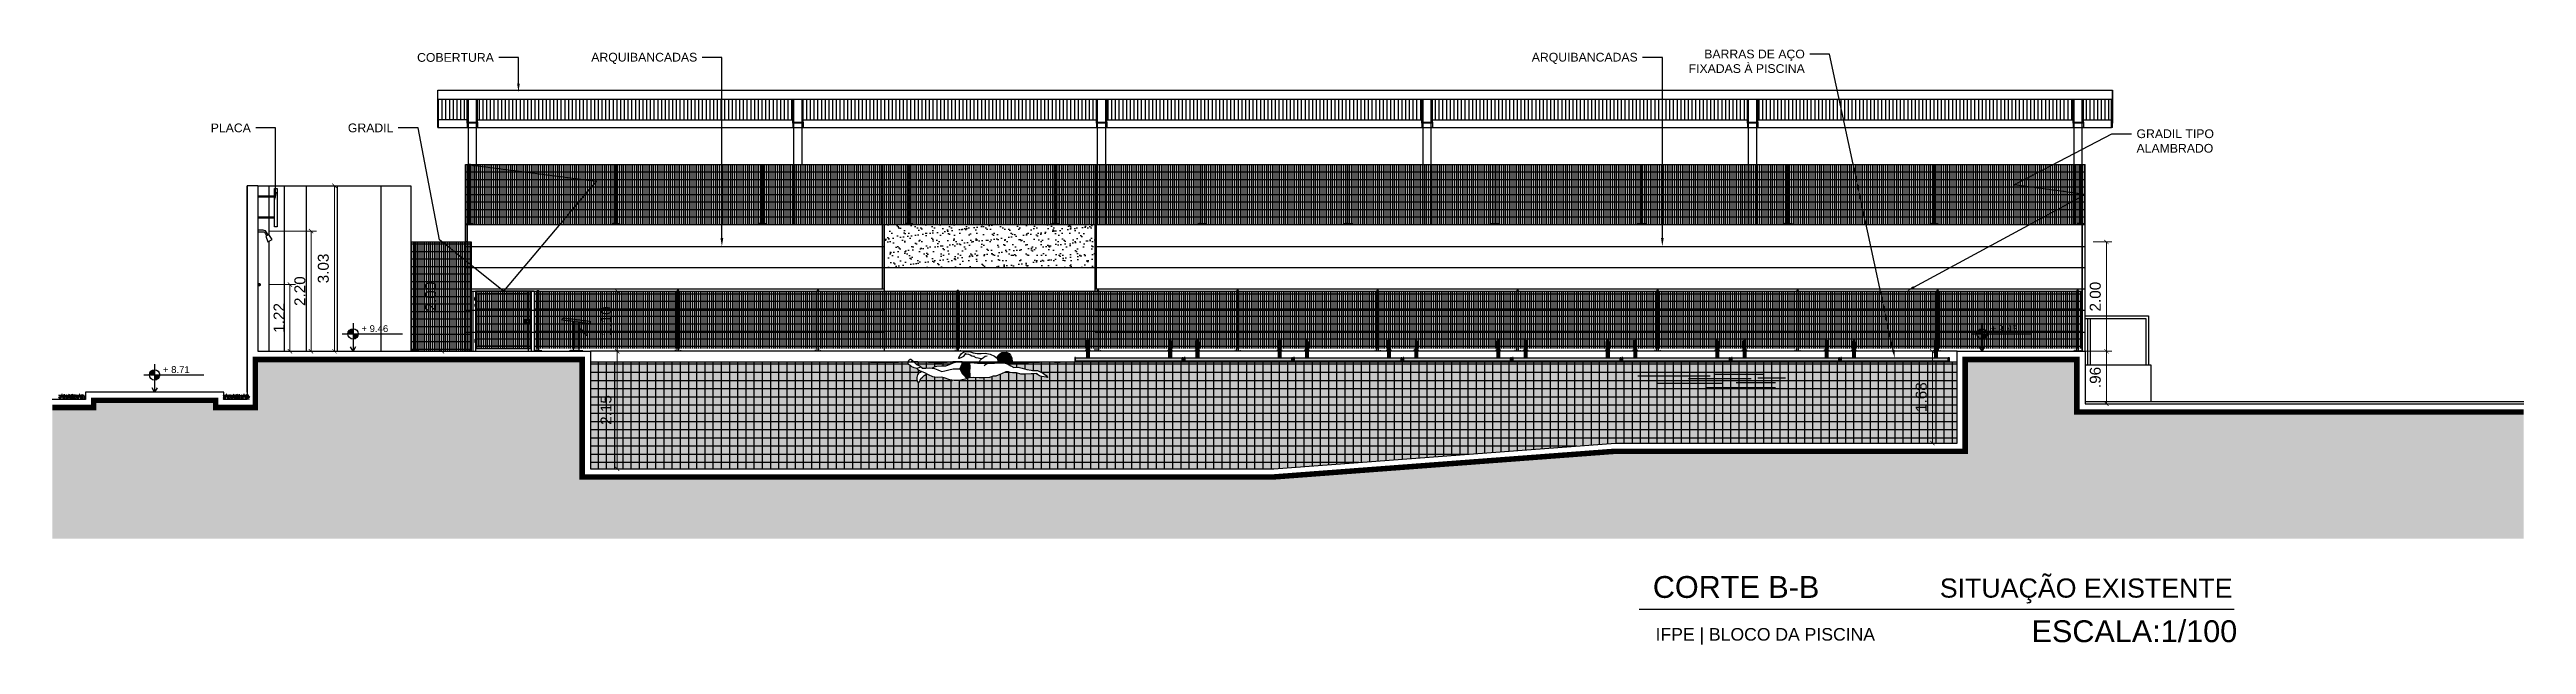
# Model space of a CAD drawing. Header units: metres. Extents: x 2458 to 3695, y 243 to 513.
# Drawn here: x 2947.51 to 2992.78, y 274.13 to 285.02 of the extents above; entities that cross this region are included whole.
import ezdxf
from ezdxf import colors
from ezdxf.entities.mleader import LeaderData, LeaderLine
from ezdxf.math import Vec2, Vec3

# ---------------------------------------------------------------- set-up
doc = ezdxf.new("R2010")
doc.units = ezdxf.units.M
doc.header["$LTSCALE"] = 5
doc.header["$MEASUREMENT"] = 0
doc.header["$PDMODE"] = 1
doc.layers.add('2prancha', color=4, linetype='Continuous', lineweight=18)
for name, color, linetype in [('COTA 1 100', 2, 'Continuous'), ('COTA DE NÍVEL', 7, 'Continuous'), ('HACHURA', 251, 'Continuous'), ('HACHURA PISOS', 250, 'Continuous'), ('Layout-int', 1, 'Continuous'), ('PENA 0.05', 8, 'Continuous'), ('PENA 0.15', 7, 'Continuous'), ('PENA 0.2', 2, 'Continuous'), ('PENA 01', 1, 'Continuous'), ('PENA 02', 2, 'Continuous'), ('PENA 03', 3, 'Continuous'), ('PENA 06', 6, 'Continuous'), ('pena01', 1, 'Continuous'), ('TXT ESPECIFICAÇÃO', 7, 'Continuous'), ('TXT ESPECIFICAÇÕES', 7, 'Continuous'), ('VEG_PLANTAS', 94, 'Continuous')]:
    doc.layers.add(name, color=color, linetype=linetype)
doc.styles.add('GRAF', font='GRAF.SHX')
doc.styles.add('Luana', font='arial.ttf')
doc.styles.get("Standard").update_dxf_attribs({"font": 'arial.ttf'})
doc.linetypes.add('FENCELINE2', pattern='A,0.25,-0.1,[132,ltypeshp.shx,S=0.1,R=0,X=-0.1,Y=0],-0.1,1', length=1.45)
doc.dimstyles.new('arial100', dxfattribs={"dimtxt": 0.2, "dimasz": 0.08, "dimexe": 0.1, "dimexo": 0.2, "dimgap": 0.1, "dimtad": 1, "dimzin": 4, "dimdsep": 46, "dimtxsty": 'Luana', "dimblk": 'ARCHTICK', "dimcen": 0, "dimclrd": 7, "dimclre": 7, "dimclrt": 256, "dimadec": 0, "dimazin": 0, "dimtfac": 1, "dimtix": 1, "dimtmove": 0, "dimatfit": 3, "dimldrblk": 'CLOSEDBLANK', "dimfxl": 0, "dimlwd": 5, "dimlwe": 5, "dimarcsym": 0})
pattern_1 = [(0, (420.73892, 104.06404), (0, 0.15), []), (90, (420.73892, 104.06404), (-0.15, 9e-18), [])]

msp = doc.modelspace()

# ---------------------------------------------------------------- texts
at = {"layer": 'PENA 0.05', "style": 'Luana'}
msp.add_text('SITUAÇÃO EXISTENTE', height=0.35, dxfattribs=at).set_placement((2982.057, 274.988))
at = {"layer": 'PENA 0.05', "linetype": 'ByBlock', "style": 'Luana'}
msp.add_text('IFPE | BLOCO DA PISCINA ', height=0.23, dxfattribs=at).set_placement((2976.862, 274.201))
at = {"layer": 'PENA 0.2', "style": 'Luana'}
for s, p in [('CORTE B-B', (2976.812, 274.983)), ('ESCALA:1/100', (2983.735, 274.173))]:
    msp.add_text(s, height=0.4, dxfattribs=at).set_placement(p)

# ---------------------------------------------------------------- blocks, each defined once
blk = doc.blocks.new('banhista08')
for points in [[(101.6, -9.5), (100.9, -0.4), (95.4, -0.2), (91.1, -0.2), (87.6, 0.7), (87.4, -2.8), (85.4, -7.2), (83.3, -11.9), (84.8, -16), (88, -21.4), (92.7, -25.9), (96.6, -29.3), (99.4, -28.3), (101.6, -28.2), (101.3, -23.1), (101.1, -16.5)], [(170, -3.1), (172.1, -4.2), (174.2, -2.9), (178.5, 0.9), (178.3, 7.2), (175.9, 12.7), (173.1, 16.2), (168.5, 18.4), (164.6, 18.1), (160.2, 17.6), (156, 15.1), (152.7, 11.7), (150.6, 7.9), (151.1, 7.5), (152.8, 2.6), (152.1, -0.9), (158.4, -0.7), (163.4, -1.1)]]:
    blk.add_hatch(color=256).paths.add_polyline_path(points)
for points in [[(80.7, 7.7), (82.9, 11.9), (85.9, 15.7), (89.7, 18.5), (94.4, 19.7), (100.6, 19.5), (107.7, 17.4), (114.8, 16.1), (122.3, 16.1), (129.5, 16.3), (138.5, 14.7), (146.6, 11.4), (151.1, 7.5), (152.8, 2.6), (152.1, -0.9), (158.4, -0.7), (163.4, -1.1), (170, -3.1), (176.3, -6.5), (181.6, -9.5), (189.7, -9.3), (196.8, -11), (205.7, -13.1), (213.3, -14.4), (216.2, -15.2), (224.8, -15.1), (235.9, -20.4), (241.1, -24.2), (244.2, -28.1), (240.7, -27.6), (232.9, -26.2), (228.9, -24.7), (225.2, -22.7), (223.9, -20.4), (219, -21.2), (213.3, -21.4), (201.8, -21.9), (194.9, -21.9), (186.6, -19.1), (179.4, -19.2), (175.3, -18.5), (171.9, -17.4), (167.1, -17.5), (159, -21.4), (153.2, -23.9), (148.7, -25.2), (144.2, -25.8), (137.5, -27.8), (128.4, -28.8), (118.7, -28.7), (108.2, -28.2), (99.4, -28.3), (92.6, -30.8), (81.7, -33.7), (72.7, -33.7), (64.6, -32.1), (54.4, -28.7), (49.7, -27.4), (41.5, -28.1), (33.6, -26.7), (25.9, -23.1), (19.2, -19.3), (11, -16.4), (7, -14.1), (4.8, -11.5), (-0.3, -10.3), (-4.7, -8.7), (-6.8, -5.9), (-10.4, -4.3), (-11.6, -2.1), (-11.4, 0.8), (-10.3, 2.8), (-9.6, 4.6), (-7.9, 5.9), (-6.3, 5.5), (-2.8, 2.8), (0.2, -0.2), (3.8, -4), (8.1, -5.8), (10.6, -7.3), (10.1, -9.4), (4.8, -11.5)], [(87.6, 0.7), (78.8, 0.5), (70.1, -1.8), (60.6, -6.2), (56.8, -7.2), (49.7, -7.1), (40.9, -7.6), (36.2, -8.8), (32.7, -10.9)], [(80.7, 7.7), (82.7, 7.3), (86.6, 9.2), (90.3, 11.1), (92.7, 14.1), (93.7, 16.4)], [(83.3, -11.9), (85.4, -7.2), (87.4, -2.8), (87.6, 0.7), (91.1, -0.2), (95.4, -0.2), (101.8, -0.4), (109.3, -0.6), (116, -0.3), (118.3, 0.3), (120.5, 3.6), (123, 6), (126.1, 8.4), (129.2, 10.9), (133.1, 11.7)], [(93.2, 15.1), (95.4, 15.5), (98.9, 14.8), (102.3, 13.3), (105.2, 11.9), (108, 10.8), (112.5, 8.6), (116.6, 7.9), (121.3, 6.7), (123.9, 6.7)], [(109.6, 10), (109.5, 11.8)], [(150.6, 7.9), (152.7, 11.7), (156, 15.1), (160.2, 17.6), (164.6, 18.1), (168.5, 18.4), (173.1, 16.2), (175.9, 12.7), (178.3, 7.2), (178.5, 0.9), (174.2, -2.9), (172.1, -4.2)], [(14.3, -17.6), (10.1, -18.7), (7.4, -19.9), (5.9, -22.8), (4.8, -28.1), (4.7, -33.6), (6.5, -36.3), (8.9, -36.2), (10.4, -32.8), (12.1, -29.8), (14.7, -27.1), (18.2, -24.5), (22.6, -21.2)], [(10.6, -7.3), (14.7, -11), (20.8, -11), (28.1, -10.5), (36.6, -11.2), (42.7, -13.7), (47.3, -15.5), (50.3, -16.9), (55.7, -16), (63, -14), (71.2, -12.3), (79.7, -12.2), (83.3, -11.9), (84.8, -16), (88, -21.4), (92.7, -25.9), (96.6, -29.3)], [(100.9, -0.4), (101.6, -9.5), (101.1, -16.5), (101.3, -23.1), (101.6, -28.2)], [(122.2, -0.2), (130.7, -1.1), (136, -1.6), (142.1, -1.2), (147.2, -1)], [(136.1, -1.6), (130.7, -4), (127.5, -6.5)]]:
    blk.add_lwpolyline(points)
blk.add_spline([(-80.1, 0), (-67.6, 0.4), (-43.9, 0.1), (-13.8, 0.9), (18.8, 0.7), (47.1, -0.5), (73.4, 1.3), (121.7, -1.8), (154.4, -1.1), (198.4, -0.6), (238.5, 0.6), (266.6, 0.1)], degree=3)
blk = doc.blocks.new('_ArchTick')
at = {"color": 0, "linetype": 'ByBlock', "const_width": 0.15}
blk.add_lwpolyline([(-0.5, -0.5), (0.5, 0.5)], dxfattribs=at)
blk = doc.blocks.new('*D88')
at = {"layer": 'COTA 1 100', "color": 7, "lineweight": 5}
for p, q in [((2957.592, 279.497), (2957.982, 279.497)), ((2957.882, 279.497), (2957.882, 277.347)), ((2957.592, 277.347), (2957.982, 277.347))]:
    blk.add_line(p, q, dxfattribs=at)
at = {"layer": 'Defpoints', "color": 0}
for p in [(2957.392, 279.497), (2957.392, 277.347), (2957.882, 277.347)]:
    blk.add_point(p, dxfattribs=at)
at = {"layer": 'COTA 1 100', "color": 7, "lineweight": 5, "xscale": 0.08, "yscale": 0.08, "zscale": 0.08}
for p, rotation in [((2957.882, 279.497), 90), ((2957.882, 277.347), 270)]:
    blk.add_blockref('_ArchTick', p, dxfattribs=dict(at, rotation=rotation))
at = {"layer": 'COTA 1 100', "insert": (2957.679, 278.422), "char_height": 0.2, "attachment_point": 5, "rotation": 90, "style": 'Luana'}
blk.add_mtext('2.15', dxfattribs=at)
blk = doc.blocks.new('_ClosedBlank')
at = {"layer": '2prancha', "color": 0, "lineweight": -2}
for p, q in [((-1, 0.17), (0, 0)), ((-1, 0.17), (-1, -0.17)), ((0, 0), (-1, -0.17))]:
    blk.add_line(p, q, dxfattribs=at)
blk = doc.blocks.new('*D89')
at = {"layer": 'COTA 1 100', "color": 7, "lineweight": 5}
for p, q in [((2982.572, 279.497), (2985.203, 279.497)), ((2985.103, 278.537), (2985.103, 279.497)), ((2992.53, 278.537), (2985.003, 278.537))]:
    blk.add_line(p, q, dxfattribs=at)
at = {"layer": 'Defpoints', "color": 0}
for p in [(2982.372, 279.497), (2985.103, 279.497), (2992.73, 278.537)]:
    blk.add_point(p, dxfattribs=at)
at = {"layer": 'COTA 1 100', "color": 7, "lineweight": 5, "xscale": 0.08, "yscale": 0.08, "zscale": 0.08}
for p, rotation in [((2985.103, 279.497), 90), ((2985.103, 278.537), 270)]:
    blk.add_blockref('_ArchTick', p, dxfattribs=dict(at, rotation=rotation))
at = {"layer": 'COTA 1 100', "insert": (2984.9, 279.017), "char_height": 0.2, "attachment_point": 5, "rotation": 90, "style": 'Luana'}
blk.add_mtext('.96', dxfattribs=at)
blk = doc.blocks.new('Chu007')
blk.add_lwpolyline([(164, 2070, 0.284079), (92, 2114), (0, 2114), (0, 2086), (91, 2086, -0.284079), (136, 2058), (158, 2015), (144, 2008), (180, 1904), (260, 1944), (198, 2035), (185, 2028)], format="xyb", close=True)
at = {"layer": 'Layout-int', "color": 0}
blk.add_line((185, 2028), (158, 2015), dxfattribs=at)
blk = doc.blocks.new('cacho6')
for centre, radius in [((-0.42, 0.24), 0.0184), ((-0.33, 0.28), 0.0156), ((-0.26, 0.26), 0.0104), ((-0.16, 0.31), 0.0082), ((-0.04, 0.22), 0.0116), ((0.01, 0.25), 0.0183), ((0.13, 0.28), 0.0156), ((0.2, 0.26), 0.0104), ((0.29, 0.31), 0.0082), ((0.41, 0.22), 0.0116), ((0.47, 0.25), 0.0183)]:
    blk.add_circle(centre, radius)
blk.add_arc((0.04, 0.24), 0.0184, 202.9972, 106.9767)
for points, knots in [([(0, 0), (0.02, 0.01), (0.05, 0.04), (-0.03, 0.01), (-0.04, 0.09), (-0.06, 0.02), (-0.18, 0.07), (-0.04, 0.07), (0.08, 0.12), (-0.05, 0.08), (0.03, 0.21), (-0.07, 0.07), (-0.08, 0.26), (-0.1, 0.07), (-0.16, 0.21), (0.04, 0.26), (-0.3, 0.3), (-0.13, 0.11), (-0.23, 0.21), (-0.32, 0.09), (-0.13, 0.12), (-0.35, 0), (-0.31, 0.14), (-0.25, 0.23), (-0.45, 0.23), (-0.27, 0.13), (-0.41, 0.06), (-0.45, 0.13), (-0.46, 0.22), (-0.52, 0.13), (-0.43, 0.09), (-0.44, 0.03), (-0.45, 0)], [0.011965, 0.011965, 0.011965, 0.011965, 0.082609, 0.169559, 0.243044, 0.299408, 0.400394, 0.594709, 0.690458, 0.785628, 0.89158, 1.001823, 1.123848, 1.25156, 1.356811, 1.528141, 1.7837, 1.951889, 2.05249, 2.190104, 2.318207, 2.51551, 2.701394, 2.792269, 2.948062, 3.123129, 3.249217, 3.402204, 3.477691, 3.56163, 3.701911, 3.843182, 3.843182, 3.843182, 3.843182]), ([(0.45, 0), (0.47, 0.01), (0.5, 0.04), (0.42, 0.01), (0.41, 0.09), (0.39, 0.02), (0.28, 0.07), (0.41, 0.07), (0.53, 0.12), (0.4, 0.08), (0.48, 0.21), (0.39, 0.07), (0.38, 0.26), (0.35, 0.07), (0.29, 0.21), (0.5, 0.26), (0.16, 0.3), (0.33, 0.11), (0.22, 0.21), (0.13, 0.09), (0.32, 0.12), (0.1, 0), (0.14, 0.14), (0.2, 0.23), (0, 0.23), (0.18, 0.13), (0.05, 0.06), (0.01, 0.13), (-0.01, 0.22), (-0.05, 0.16), (-0.04, 0.14), (-0.04, 0.13)], [0.011965, 0.011965, 0.011965, 0.011965, 0.082609, 0.169559, 0.243044, 0.299408, 0.400394, 0.594709, 0.690458, 0.785628, 0.89158, 1.001823, 1.123848, 1.25156, 1.356811, 1.528141, 1.7837, 1.951889, 2.05249, 2.190104, 2.318207, 2.51551, 2.701394, 2.792269, 2.948062, 3.123129, 3.249217, 3.402204, 3.477691, 3.56163, 3.606746, 3.606746, 3.606746, 3.606746]), ([(0, 0.09), (0, 0.09), (0.01, 0.07), (0.01, 0.05), (0.01, 0.03)], [3.6908032, 3.6908032, 3.6908032, 3.6908032, 3.701911, 3.8032539, 3.8032539, 3.8032539, 3.8032539])]:
    blk.add_open_spline(points, degree=3, knots=knots)
blk = doc.blocks.new('A$C2D792642')
at = {"true_color": 0xffffff}
h = blk.add_hatch(color=7, dxfattribs=at)
h.dxf.hatch_style = 1
h.paths.add_polyline_path([(-0.229, 0.604), (-0.244, 0.604), (-0.25, 0.57), (0.25, 0.504), (0.257, 0.535), (0.257, 0.538), (0.254, 0.541), (0.25, 0.543)])
h.paths.add_polyline_path([(0.05, 0.53), (-0.05, 0.544), (-0.05, 0.009), (0.05, 0.009)])
h.paths.add_polyline_path([(0.05, 0.422), (0.05, 0.387), (0.173, 0.309), (0.173, 0.344)])
h.paths.add_polyline_path([(0.203, 0.51), (0.173, 0.514), (0.173, 0.289), (0.203, 0.289)])
h.paths.add_polyline_path([(0.122, 0.009), (-0.122, 0.009), (-0.122, 0), (0.122, 0)])
h.paths.add_polyline_path([(-0.1, 0.015), (-0.105, 0.015), (-0.105, 0.009), (-0.1, 0.009)])
h.paths.add_polyline_path([(-0.094, 0.015), (-0.1, 0.015), (-0.1, 0.009), (-0.094, 0.009)])
h.paths.add_polyline_path([(-0.089, 0.015), (-0.094, 0.015), (-0.094, 0.009), (-0.089, 0.009)])
h.paths.add_polyline_path([(0.105, 0.015), (0.1, 0.015), (0.1, 0.009), (0.105, 0.009)])
h.paths.add_polyline_path([(0.1, 0.015), (0.094, 0.015), (0.094, 0.009), (0.1, 0.009)])
h.paths.add_polyline_path([(0.094, 0.015), (0.089, 0.015), (0.089, 0.009), (0.094, 0.009)])
at = {"ltscale": 1.5}
for p, q in [((-0.244, 0.604), (-0.229, 0.604)), ((-0.05, 0.009), (-0.05, 0.544)), ((0.05, 0.009), (0.05, 0.53)), ((-0.1, 0.015), (-0.1, 0.009)), ((-0.094, 0.015), (-0.094, 0.009)), ((0.173, 0.344), (0.05, 0.422)), ((0.173, 0.309), (0.05, 0.387)), ((0.094, 0.015), (0.094, 0.009)), ((0.1, 0.015), (0.1, 0.009))]:
    blk.add_line(p, q, dxfattribs=at)
for points in [[(0.25, 0.504), (-0.25, 0.57), (-0.244, 0.604), (-0.229, 0.604)], [(0.25, 0.543), (-0.229, 0.604)], [(0.173, 0.289), (0.173, 0.515)], [(0.203, 0.289), (0.203, 0.51)], [(0.25, 0.543), (0.254, 0.541), (0.257, 0.538), (0.257, 0.535), (0.25, 0.504)], [(0.203, 0.289), (0.173, 0.289)]]:
    blk.add_lwpolyline(points, dxfattribs=at)
for points in [[(-0.122, 0), (0.122, 0), (0.122, 0.009), (-0.122, 0.009)], [(-0.089, 0.015), (-0.105, 0.015), (-0.105, 0.009), (-0.089, 0.009)], [(0.089, 0.015), (0.105, 0.015), (0.105, 0.009), (0.089, 0.009)]]:
    blk.add_lwpolyline(points, close=True, dxfattribs=at)
blk = doc.blocks.new('A$C0B867E1C')
at = {"layer": 'PENA 02'}
h = blk.add_hatch(color=256, dxfattribs=at)
h.dxf.hatch_style = 2
h.set_gradient(color1=(173, 173, 173), rotation=90, one_color=1, tint=1, name='INVCYLINDER')
h.paths.add_polyline_path([(-0.775, 0.025, 0.181205), (-0.805, 0), (-0.775, 0)])
h.paths.add_polyline_path([(-0.725, 0.025), (-0.725, 0), (-0.695, 0, 0.181205)])
h.paths.add_polyline_path([(-0.726, 0.183), (-0.774, 0.183, 0.076534), (-0.775, 0.175), (-0.775, 0.152), (-0.725, 0.152), (-0.725, 0.175, 0.076534)])
h.paths.add_polyline_path([(-0.774, 0.183), (-0.726, 0.183, 0.733148)])
h.paths.add_polyline_path([(-0.725, 0.152), (-0.775, 0.152), (-0.775, 0.095), (-0.725, 0.095)])
h.paths.add_polyline_path([(-0.725, 0.095), (-0.775, 0.095), (-0.775, 0.06), (-0.725, 0.06)])
h.paths.add_polyline_path([(-0.725, 0.06), (-0.775, 0.06), (-0.775, 0.019), (-0.725, 0.019)])
h.paths.add_polyline_path([(-0.725, 0.019), (-0.775, 0.019), (-0.775, 0), (-0.725, 0)])
h.paths.add_polyline_path([(-0.725, 0), (-0.775, 0), (-0.775, -0.125), (-0.725, -0.125)])
h = blk.add_hatch(color=256, dxfattribs=at)
h.dxf.hatch_style = 2
h.set_gradient(color1=(173, 173, 173), rotation=90, one_color=1, tint=1, name='INVCYLINDER')
h.paths.add_polyline_path([(0.725, 0.025, 0.181205), (0.695, 0), (0.725, 0)])
h.paths.add_polyline_path([(0.775, 0.025), (0.775, 0), (0.805, 0, 0.181205)])
h.paths.add_polyline_path([(0.774, 0.183), (0.726, 0.183, 0.076534), (0.725, 0.175), (0.725, 0.152), (0.775, 0.152), (0.775, 0.175, 0.076534)])
h.paths.add_polyline_path([(0.726, 0.183), (0.774, 0.183, 0.733148)])
h.paths.add_polyline_path([(0.775, 0.152), (0.725, 0.152), (0.725, 0.095), (0.775, 0.095)])
h.paths.add_polyline_path([(0.775, 0.095), (0.725, 0.095), (0.725, 0.06), (0.775, 0.06)])
h.paths.add_polyline_path([(0.775, 0.06), (0.725, 0.06), (0.725, 0.019), (0.775, 0.019)])
h.paths.add_polyline_path([(0.775, 0.019), (0.725, 0.019), (0.725, 0), (0.775, 0)])
h.paths.add_polyline_path([(0.775, 0), (0.725, 0), (0.725, -0.125), (0.775, -0.125)])
h = blk.add_hatch(color=256, dxfattribs=at)
h.dxf.hatch_style = 2
h.set_gradient(color1=(173, 173, 173), rotation=90, one_color=1, tint=1, name='CYLINDER')
h.paths.add_polyline_path([(-0.975, -0.115), (-0.99, -0.115), (-0.99, -0.185), (-0.975, -0.185)])
h = blk.add_hatch(color=256, dxfattribs=at)
h.dxf.hatch_style = 2
h.set_gradient(color1=(173, 173, 173), rotation=90, one_color=1, tint=1, name='INVCYLINDER')
h.paths.add_polyline_path([(-0.975, -0.125), (-0.975, -0.175), (0.975, -0.175), (0.975, -0.125)])
h = blk.add_hatch(color=256, dxfattribs=at)
h.dxf.hatch_style = 2
h.set_gradient(color1=(173, 173, 173), rotation=90, one_color=1, tint=1, name='CYLINDER')
h.paths.add_polyline_path([(0.99, -0.115), (0.975, -0.115), (0.975, -0.185), (0.99, -0.185)])
at = {"layer": 'HACHURA PISOS', "ltscale": 1.5}
for p, q in [((-0.725, 0.183), (-0.775, 0.183)), ((-0.725, 0.152), (-0.775, 0.152)), ((-0.725, 0.152), (-0.775, 0.152)), ((-0.725, 0.095), (-0.775, 0.095)), ((-0.725, 0.06), (-0.775, 0.06)), ((-0.725, 0.019), (-0.775, 0.019)), ((0.775, 0.183), (0.725, 0.183)), ((0.775, 0.152), (0.725, 0.152)), ((0.775, 0.152), (0.725, 0.152)), ((0.775, 0.095), (0.725, 0.095)), ((0.775, 0.06), (0.725, 0.06)), ((0.775, 0.019), (0.725, 0.019))]:
    blk.add_line(p, q, dxfattribs=at)
at = {"layer": 'PENA 01'}
for centre, start, end in [((-0.756, -0.027), 109.6803, 150.7636), ((-0.744, -0.027), 29.2364, 70.3197), ((0.744, -0.027), 109.6803, 150.7636), ((0.756, -0.027), 29.2364, 70.3197)]:
    blk.add_arc(centre, 0.0552, start, end, dxfattribs=at)
at = {"layer": 'PENA 02'}
for p, q in [((-0.775, 0.175), (-0.775, -0.125)), ((-0.725, 0.175), (-0.725, -0.125)), ((0.725, 0.175), (0.725, -0.125)), ((0.775, 0.175), (0.775, -0.125))]:
    blk.add_line(p, q, dxfattribs=at)
for points in [[(-0.99, -0.185), (-0.975, -0.185), (-0.975, -0.115), (-0.99, -0.115)], [(0.99, -0.185), (0.975, -0.185), (0.975, -0.115), (0.99, -0.115)], [(0.99, -0.125), (0.99, -0.175), (0.99, -0.175), (0.99, -0.125)]]:
    blk.add_lwpolyline(points, close=True, dxfattribs=at)
for points in [[(-0.99, -0.125), (-0.99, -0.175)], [(0.975, -0.125), (-0.975, -0.125)], [(-0.975, -0.175), (0.975, -0.175)], [(0.99, -0.175), (0.99, -0.125)]]:
    blk.add_lwpolyline(points, dxfattribs=at)
at = {"layer": 'PENA 02', "linetype": 'Continuous'}
for centre in [(-0.75, 0.175), (0.75, 0.175)]:
    blk.add_arc(centre, 0.025, 0, 180, dxfattribs=at)
blk = doc.blocks.new('*D94')
at = {"layer": 'COTA 1 100', "color": 7, "lineweight": 5}
for p, q in [((2982.163, 279.497), (2981.821, 279.497)), ((2981.921, 279.497), (2981.921, 277.817)), ((2982.172, 277.817), (2981.821, 277.817))]:
    blk.add_line(p, q, dxfattribs=at)
at = {"layer": 'Defpoints', "color": 0}
for p in [(2982.363, 279.497), (2981.921, 277.817), (2982.372, 277.817)]:
    blk.add_point(p, dxfattribs=at)
at = {"layer": 'COTA 1 100', "color": 7, "lineweight": 5, "xscale": 0.08, "yscale": 0.08, "zscale": 0.08}
for p, rotation in [((2981.921, 279.497), 90), ((2981.921, 277.817), 270)]:
    blk.add_blockref('_ArchTick', p, dxfattribs=dict(at, rotation=rotation))
at = {"layer": 'COTA 1 100', "insert": (2981.718, 278.657), "char_height": 0.2, "attachment_point": 5, "rotation": 90, "style": 'Luana'}
blk.add_mtext('1.68', dxfattribs=at)
blk = doc.blocks.new('NIV02')
h = blk.add_hatch(color=256)
h.paths.add_polyline_path([(-43.09, -49.03, 0.414214), (-44.59, -50.53), (-43.09, -50.53)])
h.paths.add_polyline_path([(-43.09, -52.04, 0.414214), (-41.58, -50.53), (-43.09, -50.53)])
for p, q in [((-46.27, -50.53), (-28.68, -50.53)), ((-43.09, -47.38), (-43.09, -55.58))]:
    blk.add_line(p, q)
blk.add_lwpolyline([(-42.36, -54.32), (-43.09, -55.58), (-43.82, -54.32)])
blk.add_circle((-43.09, -50.53), 1.5)
at = {"style": 'GRAF'}
blk.add_attdef('ELEV', (-40.66, -49.96), '', height=1.26, dxfattribs=at)
blk = doc.blocks.new('*D95')
at = {"layer": 'COTA 1 100', "color": 7, "lineweight": 5}
for p, q in [((2951.517, 280.717), (2952.002, 280.717)), ((2951.902, 279.497), (2951.902, 280.717)), ((2951.517, 279.497), (2952.002, 279.497))]:
    blk.add_line(p, q, dxfattribs=at)
at = {"layer": 'Defpoints', "color": 0}
for p in [(2951.317, 280.717), (2951.902, 280.717), (2951.317, 279.497)]:
    blk.add_point(p, dxfattribs=at)
at = {"layer": 'COTA 1 100', "color": 7, "lineweight": 5, "xscale": 0.08, "yscale": 0.08, "zscale": 0.08}
for p, rotation in [((2951.902, 280.717), 90), ((2951.902, 279.497), 270)]:
    blk.add_blockref('_ArchTick', p, dxfattribs=dict(at, rotation=rotation))
at = {"layer": 'COTA 1 100', "insert": (2951.702, 280.107), "char_height": 0.2, "attachment_point": 5, "rotation": 90, "style": 'Luana'}
blk.add_mtext('1.22', dxfattribs=at)
blk = doc.blocks.new('*D96')
at = {"layer": 'COTA 1 100', "color": 7, "lineweight": 5}
for p, q in [((2951.517, 281.697), (2952.386, 281.697)), ((2952.286, 281.697), (2952.286, 279.497)), ((2951.517, 279.497), (2952.386, 279.497))]:
    blk.add_line(p, q, dxfattribs=at)
at = {"layer": 'Defpoints', "color": 0}
for p in [(2951.317, 281.697), (2951.317, 279.497), (2952.286, 279.497)]:
    blk.add_point(p, dxfattribs=at)
at = {"layer": 'COTA 1 100', "color": 7, "lineweight": 5, "xscale": 0.08, "yscale": 0.08, "zscale": 0.08}
for p, rotation in [((2952.286, 281.697), 90), ((2952.286, 279.497), 270)]:
    blk.add_blockref('_ArchTick', p, dxfattribs=dict(at, rotation=rotation))
at = {"layer": 'COTA 1 100', "insert": (2952.084, 280.597), "char_height": 0.2, "attachment_point": 5, "rotation": 90, "style": 'Luana'}
blk.add_mtext('2.20', dxfattribs=at)
blk = doc.blocks.new('*D97')
at = {"layer": 'COTA 1 100', "color": 7, "lineweight": 5}
for p, q in [((2951.517, 282.527), (2952.814, 282.527)), ((2952.714, 279.497), (2952.714, 282.527)), ((2951.517, 279.497), (2952.814, 279.497))]:
    blk.add_line(p, q, dxfattribs=at)
at = {"layer": 'Defpoints', "color": 0}
for p in [(2951.317, 282.527), (2952.714, 282.527), (2951.317, 279.497)]:
    blk.add_point(p, dxfattribs=at)
at = {"layer": 'COTA 1 100', "color": 7, "lineweight": 5, "xscale": 0.08, "yscale": 0.08, "zscale": 0.08}
for p, rotation in [((2952.714, 282.527), 90), ((2952.714, 279.497), 270)]:
    blk.add_blockref('_ArchTick', p, dxfattribs=dict(at, rotation=rotation))
at = {"layer": 'COTA 1 100', "insert": (2952.512, 281.012), "char_height": 0.2, "attachment_point": 5, "rotation": 90, "style": 'Luana'}
blk.add_mtext('3.03', dxfattribs=at)
blk = doc.blocks.new('ASDD')
at = {"layer": 'HACHURA', "ltscale": 1.5}
for p, q in [((-0.0075, 0.02), (0.0075, 0.02)), ((-0.0075, -0.02), (-0.0075, 0.02)), ((-0.0075, 0), (0.0075, 0)), ((0.0075, 0.02), (0.0075, -0.02)), ((0.0075, -0.02), (-0.0075, -0.02))]:
    blk.add_line(p, q, dxfattribs=at)
for centre, start, end in [((0, 0.02), 0, 180), ((0, -0.02), 180, 0)]:
    blk.add_arc(centre, 0.0075, start, end, dxfattribs=at)
blk = doc.blocks.new('A$C016F1CB3')
at = {"layer": 'PENA 01', "ltscale": 1.5}
for p, q in [((-0.015, 0.009), (-0.015, 1.109)), ((-0.015, 1.109), (0.015, 1.109)), ((0.015, 0.009), (0.015, 1.109)), ((-0.051, 0.015), (-0.051, 0.009)), ((-0.045, 0.015), (-0.045, 0.009)), ((0.045, 0.015), (0.045, 0.009)), ((0.051, 0.015), (0.051, 0.009))]:
    blk.add_line(p, q, dxfattribs=at)
for points in [[(-0.073, 0), (0.073, 0), (0.073, 0.009), (-0.073, 0.009)], [(-0.04, 0.015), (-0.056, 0.015), (-0.056, 0.009), (-0.04, 0.009)], [(0.04, 0.015), (0.056, 0.015), (0.056, 0.009), (0.04, 0.009)]]:
    blk.add_lwpolyline(points, close=True, dxfattribs=at)
blk = doc.blocks.new('A$C59F622D2')
at = {"layer": 'PENA 01', "ltscale": 1.5}
h = blk.add_hatch(dxfattribs=at)
h.set_pattern_fill('GRATE', color=256, scale=1.1, angle=90)
h.set_pattern_definition([(90, (-30.550034, 0), (-0.034375, 2e-18), []), (180, (-30.55003, 0), (-2e-17, -0.1375), [])])
h.paths.add_polyline_path([(-29.45, 2), (-30.55, 2), (-30.55, 0), (-29.45, 0)])
h = blk.add_hatch(dxfattribs=at)
h.set_pattern_fill('GRATE', color=256, scale=1.1, angle=90)
h.set_pattern_definition([(90, (-29.37, 0.05), (-0.034375, 2e-18), []), (180, (-29.37, 0.05), (-2e-17, -0.1375), [])])
h.paths.add_polyline_path([(-29.361, 0.168), (-29.37, 0.168), (-29.37, 0.05), (-28.35, 0.05), (-28.35, 0.528), (-28.488, 0.528), (-28.488, 0.575), (-28.35, 0.575), (-28.35, 1.1), (-29.37, 1.1), (-29.37, 0.192), (-29.361, 0.192)])
h = blk.add_hatch(dxfattribs=at)
h.set_pattern_fill('GRATE', color=256, scale=1.1, angle=90)
h.set_pattern_definition([(90, (-28.3, 0.05), (-0.034375, 2e-18), []), (180, (-28.3, 0.05), (-2e-17, -0.1375), [])])
h.paths.add_polyline_path([(0, 1.1), (-28.3, 1.1), (-28.3, 0.05), (0, 0.05)])
at = {"layer": 'PENA 0.15'}
for p, q in [((-30.55, 2), (-29.45, 2)), ((-29.45, 2), (-29.45, 0)), ((-29.45, 1.1), (-29.45, 1.1)), ((-29.42, 1.1), (-29.42, 0)), ((-29.42, 1.1), (-29.37, 1.1)), ((-29.37, 1.1), (-29.37, 0.982)), ((-29.37, 0.925), (-29.37, 0.225)), ((-28.35, 1.1), (-28.35, 0)), ((-28.3, 1.1), (-28.35, 1.1)), ((-28.3, 1.1), (-28.3, 0)), ((-29.37, 0.192), (-29.37, 0))]:
    blk.add_line(p, q, dxfattribs=at)
for points in [[(-29.37, 0.159), (-29.37, 0.05), (-28.35, 0.05), (-28.35, 1.1), (-29.37, 1.1), (-29.37, 0.925)], [(-29.37, 0.925), (-29.37, 0.192)], [(-28.4, 0.575), (-28.4, 1.05), (-29.32, 1.05), (-29.32, 0.1), (-28.4, 0.1), (-28.4, 0.528)], [(-28.45, 0.561), (-28.479, 0.561), (-28.479, 0.539), (-28.45, 0.539)], [(-28.383, 0.561), (-28.441, 0.561)], [(-28.441, 0.539), (-28.383, 0.539)], [(-28.374, 0.539), (-28.35, 0.539), (-28.35, 0.561), (-28.374, 0.561)], [(-29.37, 0.192), (-29.37, 0.168)]]:
    blk.add_lwpolyline(points, dxfattribs=at)
for points in [[(-28.35, 0.575), (-28.488, 0.575), (-28.488, 0.528), (-28.35, 0.528)], [(-28.45, 0.566), (-28.441, 0.566), (-28.441, 0.535), (-28.45, 0.535)], [(-28.383, 0.568), (-28.374, 0.568), (-28.374, 0.535), (-28.383, 0.535)]]:
    blk.add_lwpolyline(points, close=True, dxfattribs=at)
at = {"layer": 'PENA 01', "ltscale": 1.5}
for p, q in [((-30.492, 0.009), (-30.492, 2)), ((-30.492, 2), (-30.462, 2)), ((-30.462, 0.009), (-30.462, 2)), ((-29.538, 0.009), (-29.538, 2)), ((-29.508, 2), (-29.538, 2)), ((-29.508, 0.009), (-29.508, 2)), ((-30.528, 0.015), (-30.528, 0.009)), ((-30.522, 0.015), (-30.522, 0.009)), ((-30.432, 0.015), (-30.432, 0.009)), ((-30.426, 0.015), (-30.426, 0.009)), ((-29.574, 0.015), (-29.574, 0.009)), ((-29.568, 0.015), (-29.568, 0.009)), ((-29.478, 0.015), (-29.478, 0.009)), ((-29.472, 0.015), (-29.472, 0.009))]:
    blk.add_line(p, q, dxfattribs=at)
for points in [[(-30.55, 0), (-30.404, 0), (-30.404, 0.009), (-30.55, 0.009)], [(-30.517, 0.015), (-30.534, 0.015), (-30.534, 0.009), (-30.517, 0.009)], [(-30.438, 0.015), (-30.421, 0.015), (-30.421, 0.009), (-30.438, 0.009)], [(-29.45, 0), (-29.596, 0), (-29.596, 0.009), (-29.45, 0.009)], [(-29.562, 0.015), (-29.579, 0.015), (-29.579, 0.009), (-29.562, 0.009)], [(-29.483, 0.015), (-29.467, 0.015), (-29.467, 0.009), (-29.483, 0.009)]]:
    blk.add_lwpolyline(points, close=True, dxfattribs=at)
at = {"layer": 'pena01', "ltscale": 1.5}
for p, q in [((-29.379, 0.982), (-29.361, 0.982)), ((-29.379, 0.934), (-29.379, 0.982)), ((-29.379, 0.958), (-29.361, 0.958)), ((-29.361, 0.934), (-29.379, 0.934)), ((-29.361, 0.982), (-29.361, 0.934)), ((-29.361, 0.216), (-29.379, 0.216)), ((-29.379, 0.216), (-29.379, 0.168)), ((-29.379, 0.192), (-29.361, 0.192)), ((-29.379, 0.168), (-29.361, 0.168)), ((-29.361, 0.168), (-29.361, 0.216))]:
    blk.add_line(p, q, dxfattribs=at)
for centre, start, end in [((-29.37, 0.982), 0, 180.1856), ((-29.37, 0.934), 180, 0), ((-29.37, 0.216), 0, 180), ((-29.37, 0.168), 180, 0)]:
    blk.add_arc(centre, 0.009, start, end, dxfattribs=at)
at = {"layer": 'PENA 01'}
blk.add_blockref('A$C016F1CB3', (-28.227, 0), dxfattribs=at)
at = {"layer": 'PENA 01', "xscale": -1}
for p in [(-25.669, 0), (-23.111, 0), (-20.553, 0), (-17.994, 0), (-15.436, 0), (-12.878, 0), (-10.32, 0), (-7.762, 0), (-5.204, 0), (-2.645, 0), (-0.087, 0)]:
    blk.add_blockref('A$C016F1CB3', p, dxfattribs=at)
blk = doc.blocks.new('p3')
at = {"layer": 'HACHURA PISOS'}
for p, q in [((-0.015, -1.091), (-0.015, 0)), ((0.015, 0), (-0.015, 0)), ((0.015, -1.091), (0.015, 0)), ((-0.051, -1.085), (-0.051, -1.091)), ((-0.045, -1.085), (-0.045, -1.091)), ((0.045, -1.085), (0.045, -1.091)), ((0.051, -1.085), (0.051, -1.091))]:
    blk.add_line(p, q, dxfattribs=at)
for points in [[(0.073, -1.1), (-0.073, -1.1), (-0.073, -1.091), (0.073, -1.091)], [(-0.04, -1.085), (-0.056, -1.085), (-0.056, -1.091), (-0.04, -1.091)], [(0.04, -1.085), (0.056, -1.085), (0.056, -1.091), (0.04, -1.091)]]:
    blk.add_lwpolyline(points, close=True, dxfattribs=at)
blk = doc.blocks.new('*D106')
at = {"layer": 'COTA 1 100', "color": 7, "lineweight": 5}
for p, q in [((2954.939, 281.497), (2954.577, 281.497)), ((2954.677, 281.497), (2954.677, 279.497)), ((2954.939, 279.497), (2954.577, 279.497))]:
    blk.add_line(p, q, dxfattribs=at)
at = {"layer": 'Defpoints', "color": 0}
for p in [(2955.139, 281.497), (2954.677, 279.497), (2955.139, 279.497)]:
    blk.add_point(p, dxfattribs=at)
at = {"layer": 'COTA 1 100', "color": 7, "lineweight": 5, "xscale": 0.08, "yscale": 0.08, "zscale": 0.08}
for p, rotation in [((2954.677, 281.497), 90), ((2954.677, 279.497), 270)]:
    blk.add_blockref('_ArchTick', p, dxfattribs=dict(at, rotation=rotation))
at = {"layer": 'COTA 1 100', "insert": (2954.475, 280.497), "char_height": 0.2, "attachment_point": 5, "rotation": 90, "style": 'Luana'}
blk.add_mtext('2.00', dxfattribs=at)
blk = doc.blocks.new('*D107')
at = {"layer": 'COTA 1 100', "color": 7, "lineweight": 5}
for p, q in [((2957.592, 280.597), (2957.982, 280.597)), ((2957.882, 279.497), (2957.882, 280.597)), ((2957.592, 279.497), (2957.982, 279.497))]:
    blk.add_line(p, q, dxfattribs=at)
at = {"layer": 'Defpoints', "color": 0}
for p in [(2957.392, 280.597), (2957.882, 280.597), (2957.392, 279.497)]:
    blk.add_point(p, dxfattribs=at)
at = {"layer": 'COTA 1 100', "color": 7, "lineweight": 5, "xscale": 0.08, "yscale": 0.08, "zscale": 0.08}
for p, rotation in [((2957.882, 280.597), 90), ((2957.882, 279.497), 270)]:
    blk.add_blockref('_ArchTick', p, dxfattribs=dict(at, rotation=rotation))
at = {"layer": 'COTA 1 100', "insert": (2957.679, 280.047), "char_height": 0.2, "attachment_point": 5, "rotation": 90, "style": 'Luana'}
blk.add_mtext('1.10', dxfattribs=at)
blk = doc.blocks.new('*D108')
at = {"layer": 'COTA 1 100', "color": 7, "lineweight": 5}
for p, q in [((2984.862, 281.497), (2985.203, 281.497)), ((2985.103, 279.497), (2985.103, 281.497)), ((2982.572, 279.497), (2985.203, 279.497))]:
    blk.add_line(p, q, dxfattribs=at)
at = {"layer": 'Defpoints', "color": 0}
for p in [(2984.662, 281.497), (2985.103, 281.497), (2982.372, 279.497)]:
    blk.add_point(p, dxfattribs=at)
at = {"layer": 'COTA 1 100', "color": 7, "lineweight": 5, "xscale": 0.08, "yscale": 0.08, "zscale": 0.08}
for p, rotation in [((2985.103, 281.497), 90), ((2985.103, 279.497), 270)]:
    blk.add_blockref('_ArchTick', p, dxfattribs=dict(at, rotation=rotation))
at = {"layer": 'COTA 1 100', "insert": (2984.9, 280.497), "char_height": 0.2, "attachment_point": 5, "rotation": 90, "style": 'Luana'}
blk.add_mtext('2.00', dxfattribs=at)

# ---------------------------------------------------------------- dimensions: what is measured, and where the dimension line sits
at = {"layer": 'COTA 1 100'}
for base, p1, p2, picture, middle in [((2952.714, 282.527), (2951.317, 279.497), (2951.317, 282.527), '*D97', (2952.512, 281.012)), ((2952.286, 279.497), (2951.317, 281.697), (2951.317, 279.497), '*D96', (2952.084, 280.597)), ((2954.677, 279.497), (2955.139, 281.497), (2955.139, 279.497), '*D106', (2954.475, 280.497)), ((2985.103, 281.497), (2982.372, 279.497), (2984.662, 281.497), '*D108', (2984.9, 280.497)), ((2951.902, 280.717), (2951.317, 279.497), (2951.317, 280.717), '*D95', (2951.702, 280.107)), ((2957.882, 280.597), (2957.392, 279.497), (2957.392, 280.597), '*D107', (2957.679, 280.047)), ((2957.882, 277.347), (2957.392, 279.497), (2957.392, 277.347), '*D88', (2957.679, 278.422)), ((2981.921, 277.817), (2982.363, 279.497), (2982.372, 277.817), '*D94', (2981.718, 278.657)), ((2985.103, 279.497), (2992.73, 278.537), (2982.372, 279.497), '*D89', (2984.9, 279.017))]:
    dim = msp.add_linear_dim(base=base, p1=p1, p2=p2, angle=90, dimstyle='arial100', dxfattribs=at)
    dim.commit()
    dim.dimension.update_dxf_attribs({"geometry": picture, "text_midpoint": middle})

# ---------------------------------------------------------------- hatches: boundary and pattern name
at = {"layer": 'HACHURA'}
h = msp.add_hatch(dxfattribs=at)
h.set_pattern_fill('GRATE', color=256, scale=1.1, angle=90)
h.set_pattern_definition([(90, (2955.111592, 281.81678), (-0.034375, 2e-18), []), (180, (2955.11159, 281.81678), (-2e-17, -0.1375), [])])
h.paths.add_polyline_path([(2984.712, 282.917), (2955.112, 282.917), (2955.112, 281.817), (2984.712, 281.817)])
h = msp.add_hatch(dxfattribs=at)
h.set_pattern_fill('AR-SAND', color=256, scale=0.1, style=0, double=1)
h.set_pattern_definition([(37.5, (2962.7616, 281.02678), (-0.0062993, 0.1926824), [0, -0.152, 0, -0.17, 0, -0.1625]), (7.5, (2962.7616, 281.02678), (0.176978, 0.282215), [0, -0.082, 0, -0.137, 0, -0.0525]), (327.5, (2962.6386, 281.02678), (0.311414, 0.000566), [0, -0.05, 0, -0.18, 0, -0.235]), (317.5, (2962.6386, 281.02678), (0.300613, 0.087768), [0, -0.025, 0, -0.118, 0, -0.135])])
h.paths.add_polyline_path([(2966.612, 281.817), (2962.762, 281.817), (2962.762, 281.027), (2966.612, 281.027)])
at = {"layer": 'HACHURA', "true_color": 0xc6ece2}
h = msp.add_hatch(color=254, dxfattribs=at)
h.dxf.hatch_style = 2
edge = h.paths.add_edge_path()
edge.add_line((2964.015, 279.277), (2964.086, 279.297))
edge.add_line((2964.086, 279.297), (2963.884, 279.297))
edge.add_spline(control_points=[(2964.285, 279.297), (2964.206, 279.304), (2964.039, 279.317), (2963.778, 279.279), (2963.53, 279.305), (2963.369, 279.307), (2963.302, 279.306)], knot_values=[79.019043, 79.019043, 79.019043, 79.019043, 102.763051, 129.107653, 157.426876, 177.394225, 177.394225, 177.394225, 177.394225], degree=3, periodic=0)
edge.add_line((2963.601, 279.297), (2963.312, 279.297))
edge.add_line((2963.312, 279.297), (2963.315, 279.294))
edge.add_line((2963.315, 279.294), (2963.352, 279.256))
edge.add_line((2963.352, 279.256), (2963.395, 279.238))
edge.add_line((2963.395, 279.238), (2963.42, 279.222))
edge.add_line((2963.42, 279.222), (2963.461, 279.185))
edge.add_line((2963.461, 279.185), (2963.522, 279.185))
edge.add_line((2963.522, 279.185), (2963.594, 279.191))
edge.add_line((2963.594, 279.191), (2963.64, 279.187))
edge.add_line((2963.64, 279.187), (2963.675, 279.207))
edge.add_line((2963.675, 279.207), (2963.723, 279.219))
edge.add_line((2963.723, 279.219), (2963.811, 279.225))
edge.add_line((2963.811, 279.225), (2963.881, 279.224))
edge.add_line((2963.881, 279.224), (2963.92, 279.233))
edge.add_line((2963.92, 279.233), (2964.015, 279.277))
edge = h.paths.add_edge_path()
edge.add_line((2964.156, 278.966), (2964.13, 278.959))
edge.add_line((2964.13, 278.959), (2964.04, 278.959))
edge.add_line((2964.04, 278.959), (2963.96, 278.974))
edge.add_line((2963.96, 278.974), (2963.857, 279.008))
edge.add_line((2963.857, 279.008), (2963.811, 279.022))
edge.add_line((2963.811, 279.022), (2963.728, 279.015))
edge.add_line((2963.728, 279.015), (2963.65, 279.028))
edge.add_line((2963.65, 279.028), (2963.572, 279.065))
edge.add_line((2963.572, 279.065), (2963.54, 279.083))
edge.add_line((2963.54, 279.083), (2963.496, 279.051))
edge.add_line((2963.496, 279.051), (2963.46, 279.025))
edge.add_line((2963.46, 279.025), (2963.435, 278.998))
edge.add_line((2963.435, 278.998), (2963.417, 278.968))
edge.add_line((2963.417, 278.968), (2963.402, 278.934))
edge.add_line((2963.402, 278.934), (2963.378, 278.933))
edge.add_line((2963.378, 278.933), (2963.36, 278.959))
edge.add_line((2963.36, 278.959), (2963.361, 279.015))
edge.add_line((2963.361, 279.015), (2963.373, 279.067))
edge.add_line((2963.373, 279.067), (2963.388, 279.097))
edge.add_line((2963.388, 279.097), (2963.415, 279.109))
edge.add_line((2963.415, 279.109), (2963.456, 279.12))
edge.add_line((2963.456, 279.12), (2963.424, 279.131))
edge.add_line((2963.424, 279.131), (2963.383, 279.154))
edge.add_line((2963.383, 279.154), (2963.361, 279.181))
edge.add_line((2963.361, 279.181), (2963.31, 279.193))
edge.add_line((2963.31, 279.193), (2963.267, 279.209))
edge.add_line((2963.267, 279.209), (2963.246, 279.237))
edge.add_line((2963.246, 279.237), (2963.21, 279.252))
edge.add_line((2963.21, 279.252), (2963.197, 279.274))
edge.add_line((2963.197, 279.274), (2963.199, 279.297))
edge.add_line((2963.199, 279.297), (2962.911, 279.297))
edge.add_spline(control_points=[(2963.2, 279.305), (2963.192, 279.304), (2963.083, 279.301), (2962.896, 279.293), (2962.675, 279.302), (2962.554, 279.297), (2962.512, 279.296)], knot_values=[0, 0, 0, 0, 2.424916, 32.569049, 56.256671, 68.795871, 68.795871, 68.795871, 68.795871], degree=3, periodic=0)
edge.add_line((2962.889, 279.297), (2957.392, 279.297))
edge.add_line((2957.392, 279.297), (2957.392, 277.347))
edge.add_line((2957.392, 277.347), (2964.156, 277.347))
edge.add_line((2964.156, 277.347), (2964.156, 278.966))
h.paths.add_polyline_path([(2965.14, 279.104), (2965.108, 279.103), (2965.066, 279.111), (2965.032, 279.122), (2964.984, 279.12), (2964.903, 279.081), (2964.845, 279.057), (2964.8, 279.044), (2964.755, 279.037), (2964.688, 279.017), (2964.598, 279.007), (2964.5, 279.008), (2964.396, 279.014), (2964.308, 279.013), (2964.24, 278.988), (2964.156, 278.966), (2964.156, 277.347), (2965.14, 277.347)])
h.paths.add_polyline_path([(2957.887, 278.101), (2957.887, 278.745), (2957.475, 278.745), (2957.475, 278.101)], flags=24)
at = {"layer": 'HACHURA', "ltscale": 1.5}
h = msp.add_hatch(dxfattribs=at)
h.set_pattern_fill('_USER', color=256, scale=0.15, style=0, double=1, pattern_type=0)
h.set_pattern_definition(pattern_1)
edge = h.paths.add_edge_path()
edge.add_line((2964.015, 279.277), (2964.086, 279.297))
edge.add_line((2964.086, 279.297), (2963.884, 279.297))
edge.add_spline(control_points=[(2964.285, 279.297), (2964.206, 279.304), (2964.039, 279.317), (2963.778, 279.279), (2963.53, 279.305), (2963.369, 279.307), (2963.302, 279.306)], knot_values=[79.019043, 79.019043, 79.019043, 79.019043, 102.763051, 129.107653, 157.426876, 177.394225, 177.394225, 177.394225, 177.394225], degree=3, periodic=0)
edge.add_line((2963.601, 279.297), (2963.312, 279.297))
edge.add_line((2963.312, 279.297), (2963.315, 279.294))
edge.add_line((2963.315, 279.294), (2963.352, 279.256))
edge.add_line((2963.352, 279.256), (2963.395, 279.238))
edge.add_line((2963.395, 279.238), (2963.42, 279.222))
edge.add_line((2963.42, 279.222), (2963.461, 279.185))
edge.add_line((2963.461, 279.185), (2963.522, 279.185))
edge.add_line((2963.522, 279.185), (2963.594, 279.191))
edge.add_line((2963.594, 279.191), (2963.64, 279.187))
edge.add_line((2963.64, 279.187), (2963.675, 279.207))
edge.add_line((2963.675, 279.207), (2963.723, 279.219))
edge.add_line((2963.723, 279.219), (2963.811, 279.225))
edge.add_line((2963.811, 279.225), (2963.881, 279.224))
edge.add_line((2963.881, 279.224), (2963.92, 279.233))
edge.add_line((2963.92, 279.233), (2964.015, 279.277))
edge = h.paths.add_edge_path()
edge.add_line((2964.156, 278.966), (2964.13, 278.959))
edge.add_line((2964.13, 278.959), (2964.04, 278.959))
edge.add_line((2964.04, 278.959), (2963.96, 278.974))
edge.add_line((2963.96, 278.974), (2963.857, 279.008))
edge.add_line((2963.857, 279.008), (2963.811, 279.022))
edge.add_line((2963.811, 279.022), (2963.728, 279.015))
edge.add_line((2963.728, 279.015), (2963.65, 279.028))
edge.add_line((2963.65, 279.028), (2963.572, 279.065))
edge.add_line((2963.572, 279.065), (2963.54, 279.083))
edge.add_line((2963.54, 279.083), (2963.496, 279.051))
edge.add_line((2963.496, 279.051), (2963.46, 279.025))
edge.add_line((2963.46, 279.025), (2963.435, 278.998))
edge.add_line((2963.435, 278.998), (2963.417, 278.968))
edge.add_line((2963.417, 278.968), (2963.402, 278.934))
edge.add_line((2963.402, 278.934), (2963.378, 278.933))
edge.add_line((2963.378, 278.933), (2963.36, 278.959))
edge.add_line((2963.36, 278.959), (2963.361, 279.015))
edge.add_line((2963.361, 279.015), (2963.373, 279.067))
edge.add_line((2963.373, 279.067), (2963.388, 279.097))
edge.add_line((2963.388, 279.097), (2963.415, 279.109))
edge.add_line((2963.415, 279.109), (2963.456, 279.12))
edge.add_line((2963.456, 279.12), (2963.424, 279.131))
edge.add_line((2963.424, 279.131), (2963.383, 279.154))
edge.add_line((2963.383, 279.154), (2963.361, 279.181))
edge.add_line((2963.361, 279.181), (2963.31, 279.193))
edge.add_line((2963.31, 279.193), (2963.267, 279.209))
edge.add_line((2963.267, 279.209), (2963.246, 279.237))
edge.add_line((2963.246, 279.237), (2963.21, 279.252))
edge.add_line((2963.21, 279.252), (2963.197, 279.274))
edge.add_line((2963.197, 279.274), (2963.199, 279.297))
edge.add_line((2963.199, 279.297), (2962.911, 279.297))
edge.add_spline(control_points=[(2963.2, 279.305), (2963.192, 279.304), (2963.083, 279.301), (2962.896, 279.293), (2962.675, 279.302), (2962.554, 279.297), (2962.512, 279.296)], knot_values=[0, 0, 0, 0, 2.424916, 32.569049, 56.256671, 68.795871, 68.795871, 68.795871, 68.795871], degree=3, periodic=0)
edge.add_line((2962.889, 279.297), (2957.392, 279.297))
edge.add_line((2957.392, 279.297), (2957.392, 277.347))
edge.add_line((2957.392, 277.347), (2964.156, 277.347))
edge.add_line((2964.156, 277.347), (2964.156, 278.966))
h.paths.add_polyline_path([(2965.14, 279.104), (2965.108, 279.103), (2965.066, 279.111), (2965.032, 279.122), (2964.984, 279.12), (2964.903, 279.081), (2964.845, 279.057), (2964.8, 279.044), (2964.755, 279.037), (2964.688, 279.017), (2964.598, 279.007), (2964.5, 279.008), (2964.396, 279.014), (2964.308, 279.013), (2964.24, 278.988), (2964.156, 278.966), (2964.156, 277.347), (2965.14, 277.347)])
h.paths.add_polyline_path([(2957.887, 278.101), (2957.887, 278.745), (2957.475, 278.745), (2957.475, 278.101)], flags=24)
at = {"layer": 'HACHURA', "true_color": 0xc6ece2}
h = msp.add_hatch(color=254, dxfattribs=at)
h.dxf.hatch_style = 2
edge = h.paths.add_edge_path()
edge.add_spline(control_points=[(2965.14, 279.288), (2965.12, 279.288), (2965.1, 279.288), (2965.079, 279.288)], knot_values=[256.921472, 256.921472, 256.921472, 256.921472, 263.013278, 263.013278, 263.013278, 263.013278], degree=3, periodic=0)
edge.add_line((2965.079, 279.288), (2965.055, 279.267))
edge.add_line((2965.055, 279.267), (2965.034, 279.253))
edge.add_line((2965.034, 279.253), (2965.077, 279.23))
edge.add_line((2965.077, 279.23), (2965.13, 279.201))
edge.add_line((2965.13, 279.201), (2965.14, 279.201))
edge.add_line((2965.14, 279.201), (2965.14, 279.288))
edge = h.paths.add_edge_path()
edge.add_line((2982.372, 279.297), (2965.515, 279.297))
edge.add_spline(control_points=[(2965.979, 279.297), (2965.886, 279.3), (2965.658, 279.306), (2965.379, 279.289), (2965.193, 279.288), (2965.14, 279.288)], knot_values=[263.013278, 263.013278, 263.013278, 263.013278, 291.125215, 331.208428, 346.945149, 346.945149, 346.945149, 346.945149], degree=3, periodic=0)
edge.add_line((2965.14, 279.288), (2965.14, 279.201))
edge.add_line((2965.14, 279.201), (2965.21, 279.202))
edge.add_line((2965.21, 279.202), (2965.282, 279.186))
edge.add_line((2965.282, 279.186), (2965.371, 279.164))
edge.add_line((2965.371, 279.164), (2965.447, 279.152))
edge.add_line((2965.447, 279.152), (2965.475, 279.144))
edge.add_line((2965.475, 279.144), (2965.561, 279.144))
edge.add_line((2965.561, 279.144), (2965.672, 279.092))
edge.add_line((2965.672, 279.092), (2965.725, 279.053))
edge.add_line((2965.725, 279.053), (2965.756, 279.015))
edge.add_line((2965.756, 279.015), (2965.721, 279.02))
edge.add_line((2965.721, 279.02), (2965.643, 279.033))
edge.add_line((2965.643, 279.033), (2965.602, 279.048))
edge.add_line((2965.602, 279.048), (2965.565, 279.068))
edge.add_line((2965.565, 279.068), (2965.552, 279.092))
edge.add_line((2965.552, 279.092), (2965.504, 279.083))
edge.add_line((2965.504, 279.083), (2965.446, 279.081))
edge.add_line((2965.446, 279.081), (2965.332, 279.077))
edge.add_line((2965.332, 279.077), (2965.263, 279.076))
edge.add_line((2965.263, 279.076), (2965.18, 279.105))
edge.add_line((2965.18, 279.105), (2965.14, 279.104))
edge.add_line((2965.14, 279.104), (2965.14, 277.347))
edge.add_line((2965.14, 277.347), (2969.882, 277.347))
edge.add_line((2969.882, 277.347), (2976.127, 277.817))
edge.add_line((2976.127, 277.817), (2982.372, 277.817))
edge.add_line((2982.372, 277.817), (2982.372, 277.847))
edge.add_line((2982.372, 277.847), (2982.372, 279.297))
h.paths.add_polyline_path([(2981.84, 278.326), (2981.84, 278.97), (2981.428, 278.97), (2981.428, 278.326)], flags=24)
at = {"layer": 'HACHURA', "ltscale": 1.5}
h = msp.add_hatch(dxfattribs=at)
h.set_pattern_fill('_USER', color=256, scale=0.15, style=0, double=1, pattern_type=0)
h.set_pattern_definition(pattern_1)
edge = h.paths.add_edge_path()
edge.add_spline(control_points=[(2965.14, 279.288), (2965.12, 279.288), (2965.1, 279.288), (2965.079, 279.288)], knot_values=[256.921472, 256.921472, 256.921472, 256.921472, 263.013278, 263.013278, 263.013278, 263.013278], degree=3, periodic=0)
edge.add_line((2965.079, 279.288), (2965.055, 279.267))
edge.add_line((2965.055, 279.267), (2965.034, 279.253))
edge.add_line((2965.034, 279.253), (2965.077, 279.23))
edge.add_line((2965.077, 279.23), (2965.13, 279.201))
edge.add_line((2965.13, 279.201), (2965.14, 279.201))
edge.add_line((2965.14, 279.201), (2965.14, 279.288))
edge = h.paths.add_edge_path()
edge.add_line((2982.372, 279.297), (2965.515, 279.297))
edge.add_spline(control_points=[(2965.979, 279.297), (2965.886, 279.3), (2965.658, 279.306), (2965.379, 279.289), (2965.193, 279.288), (2965.14, 279.288)], knot_values=[263.013278, 263.013278, 263.013278, 263.013278, 291.125215, 331.208428, 346.945149, 346.945149, 346.945149, 346.945149], degree=3, periodic=0)
edge.add_line((2965.14, 279.288), (2965.14, 279.201))
edge.add_line((2965.14, 279.201), (2965.21, 279.202))
edge.add_line((2965.21, 279.202), (2965.282, 279.186))
edge.add_line((2965.282, 279.186), (2965.371, 279.164))
edge.add_line((2965.371, 279.164), (2965.447, 279.152))
edge.add_line((2965.447, 279.152), (2965.475, 279.144))
edge.add_line((2965.475, 279.144), (2965.561, 279.144))
edge.add_line((2965.561, 279.144), (2965.672, 279.092))
edge.add_line((2965.672, 279.092), (2965.725, 279.053))
edge.add_line((2965.725, 279.053), (2965.756, 279.015))
edge.add_line((2965.756, 279.015), (2965.721, 279.02))
edge.add_line((2965.721, 279.02), (2965.643, 279.033))
edge.add_line((2965.643, 279.033), (2965.602, 279.048))
edge.add_line((2965.602, 279.048), (2965.565, 279.068))
edge.add_line((2965.565, 279.068), (2965.552, 279.092))
edge.add_line((2965.552, 279.092), (2965.504, 279.083))
edge.add_line((2965.504, 279.083), (2965.446, 279.081))
edge.add_line((2965.446, 279.081), (2965.332, 279.077))
edge.add_line((2965.332, 279.077), (2965.263, 279.076))
edge.add_line((2965.263, 279.076), (2965.18, 279.105))
edge.add_line((2965.18, 279.105), (2965.14, 279.104))
edge.add_line((2965.14, 279.104), (2965.14, 277.347))
edge.add_line((2965.14, 277.347), (2969.882, 277.347))
edge.add_line((2969.882, 277.347), (2976.127, 277.817))
edge.add_line((2976.127, 277.817), (2982.372, 277.817))
edge.add_line((2982.372, 277.817), (2982.372, 277.847))
edge.add_line((2982.372, 277.847), (2982.372, 279.297))
h.paths.add_polyline_path([(2981.84, 278.326), (2981.84, 278.97), (2981.428, 278.97), (2981.428, 278.326)], flags=24)
at = {"layer": 'HACHURA PISOS'}
h = msp.add_hatch(dxfattribs=at)
h.set_pattern_fill('HACH25,_O', color=256, scale=0.2, pattern_type=2)
h.set_pattern_definition([(90, (2951.5173, 279.497), (-4.98, 3e-16), []), (90, (2951.7993, 279.497), (-4.98, 3e-16), []), (90, (2952.1993, 279.497), (-4.98, 3e-16), []), (90, (2952.7653, 279.497), (-4.98, 3e-16), []), (90, (2953.5653, 279.497), (-4.98, 3e-16), []), (90, (2954.6973, 279.497), (-4.98, 3e-16), []), (90, (2956.2973, 279.497), (-4.98, 3e-16), [])])
h.paths.add_polyline_path([(2954.112, 282.527), (2952.714, 282.527), (2951.317, 282.527), (2951.317, 282.334), (2951.617, 282.334), (2951.617, 282.477), (2951.667, 282.477), (2951.667, 281.777), (2951.617, 281.777), (2951.617, 281.933), (2951.317, 281.933), (2951.317, 281.711), (2951.41, 281.711, -0.284079), (2951.481, 281.666), (2951.502, 281.625), (2951.515, 281.632), (2951.577, 281.541), (2951.497, 281.501), (2951.462, 281.605), (2951.475, 281.612), (2951.453, 281.655, 0.284079), (2951.408, 281.683), (2951.317, 281.683), (2951.317, 280.689, -0.21591), (2951.332, 280.707), (2951.332, 280.724), (2951.345, 280.724), (2951.345, 280.729, -0.284079), (2951.342, 280.734, -2.414214), (2951.347, 280.729), (2951.357, 280.724), (2951.357, 280.709), (2951.35, 280.709), (2951.35, 280.704, -0.284079), (2951.353, 280.699, -1), (2951.342, 280.699, -0.414214), (2951.347, 280.705), (2951.337, 280.709, 0.265565), (2951.317, 280.689), (2951.317, 279.497), (2954.112, 279.497)])
h.paths.add_polyline_path([(2951.617, 282.319), (2951.317, 282.319), (2951.317, 281.948), (2951.617, 281.948)], flags=17)
at = {"layer": 'PENA 01', "ltscale": 1.5}
h = msp.add_hatch(dxfattribs=at)
h.set_pattern_fill('_USER', color=256, scale=0.068, angle=90, pattern_type=0)
h.set_pattern_definition([(90, (2954.61659, 283.730906), (-0.068, 4e-18), [])])
h.paths.add_polyline_path([(2961.092, 284.113), (2955.332, 284.113), (2955.332, 283.731), (2961.092, 283.731)])
h.paths.add_polyline_path([(2966.642, 284.113), (2961.282, 284.113), (2961.282, 283.731), (2966.642, 283.731)])
h.paths.add_polyline_path([(2972.592, 284.113), (2966.832, 284.113), (2966.832, 283.731), (2972.592, 283.731)])
h.paths.add_polyline_path([(2978.542, 284.113), (2972.782, 284.113), (2972.782, 283.731), (2978.542, 283.731)])
h.paths.add_polyline_path([(2984.492, 284.113), (2978.732, 284.113), (2978.732, 283.731), (2984.492, 283.731)])
h.paths.add_polyline_path([(2985.197, 284.113), (2984.682, 284.113), (2984.682, 283.731), (2985.197, 283.731)])
h.paths.add_polyline_path([(2955.142, 284.113), (2954.617, 284.113), (2954.617, 283.731), (2955.142, 283.731)])
h = msp.add_hatch(dxfattribs=at)
h.set_pattern_fill('EARTH', color=256, scale=0.75, angle=45, style=0, double=1)
h.set_pattern_definition([(45, (2947.5569, 244.22776), (3e-17, 0.26516504), [0.1875, -0.1875]), (45, (2947.50719, 244.27748), (3e-17, 0.26516504), [0.1875, -0.1875]), (45, (2947.45747, 244.3272), (3e-17, 0.26516504), [0.1875, -0.1875]), (135, (2947.45747, 244.36034), (-0.26516504, 6e-17), [0.1875, -0.1875]), (135, (2947.50719, 244.41006), (-0.26516504, 6e-17), [0.1875, -0.1875]), (135, (2947.5569, 244.45978), (-0.26516504, 6e-17), [0.1875, -0.1875])])
h.paths.add_polyline_path([(2957.242, 279.347), (2951.267, 279.347), (2951.267, 278.467), (2950.542, 278.467), (2950.542, 278.597), (2948.312, 278.597), (2948.312, 278.467), (2947.557, 278.467), (2947.557, 276.067), (2992.73, 276.067), (2992.73, 278.387), (2984.562, 278.387), (2984.562, 279.347), (2982.522, 279.347), (2982.522, 277.667), (2976.132, 277.667), (2969.887, 277.197), (2957.242, 277.197)])

# ---------------------------------------------------------------- linework, layer by layer
at = {"layer": 'HACHURA'}
for p, q in [((2954.602, 283.594), (2985.197, 283.594)), ((2955.142, 283.731), (2954.617, 283.731)), ((2955.142, 283.669), (2955.142, 283.594)), ((2955.142, 283.594), (2955.162, 283.594)), ((2955.162, 281.817), (2955.162, 283.669)), ((2955.312, 281.817), (2955.312, 283.669)), ((2955.332, 283.594), (2955.312, 283.594)), ((2955.332, 283.731), (2961.092, 283.731)), ((2955.332, 283.669), (2955.332, 283.594)), ((2961.092, 283.669), (2961.092, 283.594)), ((2961.092, 283.594), (2961.112, 283.594)), ((2961.112, 281.817), (2961.112, 283.669)), ((2961.262, 281.817), (2961.262, 283.669)), ((2961.282, 283.594), (2961.262, 283.594)), ((2961.282, 283.731), (2966.642, 283.731)), ((2961.282, 283.669), (2961.282, 283.594)), ((2966.642, 283.669), (2966.642, 283.594)), ((2966.642, 283.594), (2966.662, 283.594)), ((2966.662, 281.817), (2966.662, 283.669)), ((2966.662, 281.817), (2966.662, 283.594)), ((2966.812, 281.817), (2966.812, 283.669)), ((2966.812, 281.817), (2966.812, 283.594)), ((2966.832, 283.594), (2966.812, 283.594)), ((2966.832, 283.731), (2972.592, 283.731)), ((2966.832, 283.669), (2966.832, 283.594)), ((2972.592, 283.669), (2972.592, 283.594)), ((2972.592, 283.594), (2972.612, 283.594)), ((2972.612, 281.817), (2972.612, 283.669)), ((2972.612, 281.817), (2972.612, 283.594)), ((2972.762, 281.817), (2972.762, 283.669)), ((2972.762, 281.817), (2972.762, 283.594)), ((2972.782, 283.594), (2972.762, 283.594)), ((2972.782, 283.731), (2978.542, 283.731)), ((2972.782, 283.669), (2972.782, 283.594)), ((2978.542, 283.669), (2978.542, 283.594)), ((2978.542, 283.594), (2978.562, 283.594)), ((2978.562, 281.817), (2978.562, 283.669)), ((2978.562, 281.817), (2978.562, 283.594)), ((2978.712, 281.817), (2978.712, 283.669)), ((2978.712, 281.817), (2978.712, 283.594)), ((2978.732, 283.594), (2978.712, 283.594)), ((2978.732, 283.731), (2984.492, 283.731)), ((2978.732, 283.669), (2978.732, 283.594)), ((2984.492, 283.669), (2984.492, 283.594)), ((2984.492, 283.594), (2984.512, 283.594)), ((2984.512, 281.817), (2984.512, 283.669)), ((2984.512, 281.817), (2984.512, 283.594)), ((2984.662, 281.817), (2984.662, 283.669)), ((2984.662, 281.817), (2984.662, 283.594)), ((2984.682, 283.594), (2984.662, 283.594)), ((2984.682, 283.731), (2985.197, 283.731)), ((2984.682, 283.669), (2984.682, 283.594)), ((2955.112, 282.917), (2984.712, 282.917)), ((2955.112, 281.817), (2955.112, 282.917)), ((2984.712, 281.817), (2984.712, 282.917)), ((2962.762, 281.817), (2966.612, 281.817)), ((2962.762, 281.027), (2966.612, 281.027))]:
    msp.add_line(p, q, dxfattribs=at)
at = {"layer": 'PENA 0.15'}
for p, q in [((2952.714, 282.527), (2954.112, 282.527)), ((2956.262, 279.497), (2956.262, 280.597)), ((2982.372, 279.497), (2957.392, 279.497))]:
    msp.add_line(p, q, dxfattribs=at)
for points in [[(2954.112, 281.497), (2955.212, 281.497), (2955.212, 279.497)], [(2955.212, 280.597), (2955.212, 280.597), (2984.662, 280.597)]]:
    msp.add_lwpolyline(points, dxfattribs=at)
at = {"layer": 'PENA 01'}
for p, q in [((2954.602, 284.277), (2985.212, 284.277)), ((2954.602, 283.594), (2954.602, 284.277)), ((2954.602, 284.113), (2985.212, 284.113)), ((2954.617, 283.594), (2954.617, 284.113)), ((2955.142, 283.669), (2955.142, 284.113)), ((2955.162, 283.689), (2955.162, 284.113)), ((2955.312, 283.689), (2955.312, 284.113)), ((2955.332, 283.669), (2955.332, 284.113)), ((2961.092, 283.669), (2961.092, 284.113)), ((2961.112, 283.689), (2961.112, 284.113)), ((2961.262, 283.689), (2961.262, 284.113)), ((2961.282, 283.669), (2961.282, 284.113)), ((2966.642, 283.669), (2966.642, 284.113)), ((2966.662, 283.689), (2966.662, 284.113)), ((2966.812, 283.689), (2966.812, 284.113)), ((2966.832, 283.669), (2966.832, 284.113)), ((2972.592, 283.669), (2972.592, 284.113)), ((2972.612, 283.689), (2972.612, 284.113)), ((2972.762, 283.689), (2972.762, 284.113)), ((2972.782, 283.669), (2972.782, 284.113)), ((2978.542, 283.669), (2978.542, 284.113)), ((2978.562, 283.689), (2978.562, 284.113)), ((2978.712, 283.689), (2978.712, 284.113)), ((2978.732, 283.669), (2978.732, 284.113)), ((2984.492, 283.669), (2984.492, 284.113)), ((2984.512, 283.689), (2984.512, 284.113)), ((2984.662, 283.689), (2984.662, 284.113)), ((2984.682, 283.669), (2984.682, 284.113)), ((2985.197, 283.594), (2985.197, 284.113)), ((2985.212, 284.277), (2985.212, 283.669)), ((2985.212, 283.594), (2985.212, 284.277)), ((2954.602, 283.594), (2954.617, 283.594)), ((2985.212, 283.594), (2985.197, 283.594)), ((2954.112, 282.527), (2954.112, 279.497)), ((2951.617, 282.334), (2951.317, 282.334)), ((2951.617, 282.319), (2951.317, 282.319)), ((2951.617, 281.948), (2951.317, 281.948)), ((2951.617, 281.933), (2951.317, 281.933)), ((2955.112, 279.497), (2955.112, 281.817)), ((2955.112, 281.817), (2962.762, 281.817)), ((2962.762, 281.817), (2962.762, 279.497)), ((2966.612, 281.817), (2966.612, 279.497)), ((2966.612, 281.817), (2984.712, 281.817)), ((2984.712, 279.497), (2984.712, 281.817)), ((2955.112, 281.417), (2962.762, 281.417)), ((2966.612, 281.417), (2984.712, 281.417)), ((2951.317, 280.744), (2951.317, 280.689)), ((2951.322, 280.734), (2951.322, 280.699)), ((2951.332, 280.707), (2951.332, 280.726)), ((2951.345, 280.724), (2951.345, 280.729)), ((2951.345, 280.709), (2951.345, 280.704)), ((2951.35, 280.724), (2951.35, 280.729)), ((2951.35, 280.709), (2951.35, 280.704)), ((2955.112, 281.027), (2962.762, 281.027)), ((2966.612, 281.027), (2984.712, 281.027)), ((2955.112, 280.637), (2962.762, 280.637)), ((2955.112, 280.247), (2962.762, 280.247)), ((2966.612, 280.637), (2984.712, 280.637)), ((2966.612, 280.247), (2984.712, 280.247)), ((2955.112, 279.847), (2962.762, 279.847)), ((2966.612, 279.847), (2984.712, 279.847)), ((2984.712, 280.147), (2985.872, 280.147)), ((2984.712, 280.097), (2985.822, 280.097)), ((2984.762, 279.247), (2984.762, 280.097)), ((2984.812, 279.247), (2984.812, 280.097)), ((2985.822, 280.097), (2985.822, 279.247)), ((2985.872, 280.147), (2985.872, 279.247)), ((2984.712, 279.247), (2985.912, 279.247)), ((2985.912, 279.247), (2985.912, 278.577)), ((2984.712, 278.577), (2992.73, 278.577))]:
    msp.add_line(p, q, dxfattribs=at)
at = {"layer": 'PENA 01', "color": 132}
for p, q in [((2976.535, 279.045), (2977.863, 279.045)), ((2976.886, 278.913), (2978.095, 278.913)), ((2977.463, 278.999), (2978.607, 278.999)), ((2977.934, 279.078), (2978.85, 279.078)), ((2978.338, 278.925), (2979.052, 278.925)), ((2978.73, 279.012), (2979.234, 279.012)), ((2977.798, 278.834), (2979.056, 278.834))]:
    msp.add_line(p, q, dxfattribs=at)
at = {"layer": 'PENA 01'}
for points in [[(2955.142, 283.689), (2955.332, 283.689), (2955.332, 283.669), (2955.142, 283.669)], [(2961.092, 283.689), (2961.282, 283.689), (2961.282, 283.669), (2961.092, 283.669)], [(2966.642, 283.689), (2966.832, 283.689), (2966.832, 283.669), (2966.642, 283.669)], [(2972.592, 283.689), (2972.782, 283.689), (2972.782, 283.669), (2972.592, 283.669)], [(2978.542, 283.689), (2978.732, 283.689), (2978.732, 283.669), (2978.542, 283.669)], [(2984.492, 283.689), (2984.682, 283.689), (2984.682, 283.669), (2984.492, 283.669)], [(2951.337, 280.724), (2951.357, 280.724), (2951.357, 280.709), (2951.337, 280.709)]]:
    msp.add_lwpolyline(points, close=True, dxfattribs=at)
at = {"layer": 'PENA 01', "linetype": 'FENCELINE2', "ltscale": 0.25, "const_width": 0.03}
for points in [[(2955.139, 281.497), (2955.139, 282.917)], [(2962.734, 280.637), (2962.734, 282.917)], [(2966.639, 280.637), (2966.639, 282.917)], [(2984.662, 281.497), (2984.662, 282.917)]]:
    msp.add_lwpolyline(points, dxfattribs=at)
at = {"layer": 'PENA 01'}
for centre in [(2951.347, 280.734), (2951.347, 280.717), (2951.347, 280.699)]:
    msp.add_circle(centre, 0.00559, dxfattribs=at)
for centre, start, end in [((2951.345, 280.752), 195.2551, 254.7449), ((2951.345, 280.682), 105.2551, 164.7449)]:
    msp.add_arc(centre, 0.0285, start, end, dxfattribs=at)
at = {"layer": 'PENA 02'}
msp.add_line((2951.317, 282.527), (2952.714, 282.527), dxfattribs=at)
at = {"layer": 'PENA 02', "const_width": 0.1}
msp.add_lwpolyline([(2992.73, 278.387), (2984.562, 278.387), (2984.562, 279.347), (2982.522, 279.347), (2982.522, 277.667), (2976.132, 277.667), (2969.887, 277.197), (2957.242, 277.197), (2957.242, 279.347), (2951.267, 279.347), (2951.267, 278.467), (2950.542, 278.467), (2950.542, 278.597), (2948.312, 278.597), (2948.312, 278.467), (2947.557, 278.467)], dxfattribs=at)
at = {"layer": 'PENA 03', "color": 132}
msp.add_line((2982.372, 279.297), (2957.392, 279.297), dxfattribs=at)
at = {"layer": 'PENA 03'}
msp.add_lwpolyline([(2951.617, 282.477), (2951.667, 282.477), (2951.667, 281.777), (2951.617, 281.777)], close=True, dxfattribs=at)
at = {"layer": 'PENA 03', "linetype": 'FENCELINE2', "ltscale": 0.25, "const_width": 0.03}
msp.add_lwpolyline([(2984.662, 281.497), (2984.662, 279.497)], dxfattribs=at)
at = {"layer": 'PENA 06'}
for p, q in [((2951.117, 278.747), (2951.117, 282.527)), ((2951.317, 282.527), (2951.117, 282.527)), ((2984.712, 279.497), (2984.712, 279.247))]:
    msp.add_line(p, q, dxfattribs=at)
for points in [[(2951.117, 282.527), (2951.117, 278.617), (2950.692, 278.617), (2950.692, 278.747), (2948.162, 278.747), (2948.162, 278.617), (2947.557, 278.617)], [(2951.317, 282.527), (2951.317, 279.497), (2957.392, 279.497), (2957.392, 277.347), (2969.882, 277.347), (2976.127, 277.817), (2982.372, 277.817), (2982.372, 279.497), (2984.712, 279.497), (2984.712, 278.537), (2992.73, 278.537)]]:
    msp.add_lwpolyline(points, dxfattribs=at)
at = {"layer": 'TXT ESPECIFICAÇÃO', "linetype": 'ByBlock'}
msp.add_line((2976.565, 274.775), (2987.436, 274.775), dxfattribs=at)

# ---------------------------------------------------------------- block references
at = {"layer": 'COTA DE NÍVEL', "ltscale": 0.05}
ref = msp.add_blockref('NIV02', (2955.755, 282.98), dxfattribs=dict(at, xscale=0.06266711229946524, yscale=0.06266711229946524, zscale=0.06266711229946524))
ref.add_attrib('ELEV', '+ 9.46', (2953.207, 279.849), dxfattribs={"layer": '0', "height": 0.125, "style": 'Luana'})
ref = msp.add_blockref('NIV02', (2985.529, 282.98), dxfattribs=dict(at, xscale=0.06266711229946524, yscale=0.06266711229946524, zscale=0.06266711229946524))
ref.add_attrib('ELEV', '+ 9.46', (2982.981, 279.849), dxfattribs={"layer": '0', "height": 0.125, "style": 'Luana'})
ref = msp.add_blockref('NIV02', (2952.127, 282.23), dxfattribs=dict(at, xscale=0.06266711229946524, yscale=0.06266711229946524, zscale=0.06266711229946524))
ref.add_attrib('ELEV', '+ 8.71', (2949.579, 279.099), dxfattribs={"layer": '0', "height": 0.125, "style": 'Luana'})
at = {"layer": 'HACHURA'}
msp.add_blockref('ASDD', (2955.292, 280.34), dxfattribs=at)
at = {"layer": 'HACHURA PISOS'}
msp.add_blockref('p3', (2955.184, 282.917), dxfattribs=at)
at = {"layer": 'HACHURA PISOS', "xscale": -1}
msp.add_blockref('p3', (2984.639, 282.917), dxfattribs=at)
at = {"layer": 'PENA 0.15', "ltscale": 1.5, "xscale": 0.01, "yscale": 0.01, "zscale": 0.01}
msp.add_blockref('banhista08', (2963.314, 279.296), dxfattribs=at)
at = {"layer": 'PENA 01', "xscale": 0.001, "yscale": 0.001, "zscale": 0.001}
msp.add_blockref('Chu007', (2951.317, 279.597), dxfattribs=at)
at = {"layer": 'PENA 02'}
for name, p in [('A$C2D792642', (2957.135, 279.497)), ('A$C0B867E1C', (2967.237, 279.497)), ('A$C0B867E1C', (2969.237, 279.497)), ('A$C0B867E1C', (2971.237, 279.497)), ('A$C0B867E1C', (2973.237, 279.497)), ('A$C0B867E1C', (2975.237, 279.497)), ('A$C0B867E1C', (2977.237, 279.497)), ('A$C0B867E1C', (2979.237, 279.497)), ('A$C0B867E1C', (2981.237, 279.497))]:
    msp.add_blockref(name, p, dxfattribs=at)
at = {"layer": 'PENA 06', "xscale": -1}
for p in [(2957.862, 282.917), (2960.54, 282.917), (2963.217, 282.917), (2965.895, 282.917), (2968.573, 282.917), (2971.25, 282.917), (2973.928, 282.917), (2976.606, 282.917), (2979.283, 282.917), (2981.961, 282.917)]:
    msp.add_blockref('p3', p, dxfattribs=at)
at = {"layer": 'PENA 06'}
msp.add_blockref('A$C59F622D2', (2984.662, 279.497), dxfattribs=at)
at = {"layer": 'VEG_PLANTAS', "xscale": -0.2913324155519772, "yscale": 0.2913324155519772, "zscale": 0.2913324155519772}
for p in [(2947.818, 278.617), (2948.01, 278.617), (2950.824, 278.617), (2951.016, 278.617)]:
    msp.add_blockref('cacho6', p, dxfattribs=at)

msp.set_redraw_order([(e.dxf.handle, doc.entitydb.next_handle()) for e in msp.query("TEXT MTEXT ATTDEF DIMENSION ARC_DIMENSION")])  # texts and dimensions are drawn at this point

# ---------------------------------------------------------------- leaders
at = {"layer": 'TXT ESPECIFICAÇÕES', "ltscale": 0.05}
ml = msp.add_multileader_mtext('Standard', dxfattribs=at)
ml.set_content('COBERTURA', color=256)
ml.set_leader_properties()
ml.build(insert=Vec2(0, 0))
ml.multileader.update_dxf_attribs({"dogleg_length": 0.36, "arrow_head_size": 0.15})
ctx = ml.context
ctx.base_point, ctx.char_height, ctx.arrow_head_size, ctx.landing_gap_size, ctx.plane_origin = Vec3(2954.146, 284.873), 0.16, 0.15, 0.09, Vec3(2961.435, 283.89)
ctx.text_align_type = 2
notes = []
notes.append((ctx, [(0, (1, 1, 0), (2956.078, 284.873), (-1, 0), 0.36, [(0, [(2956.078, 284.246)], 0, [])])]))
ctx.mtext.insert, ctx.mtext.alignment, ctx.mtext.flow_direction = Vec3(2955.628, 284.954), 3, 5
ml = msp.add_multileader_mtext('Standard', dxfattribs=at)
ml.set_content('ARQUIBANCADAS', color=256)
ml.set_leader_properties()
ml.build(insert=Vec2(0, 0))
ml.multileader.update_dxf_attribs({"dogleg_length": 0.36, "arrow_head_size": 0.15})
ctx = ml.context
ctx.base_point, ctx.char_height, ctx.arrow_head_size, ctx.landing_gap_size, ctx.plane_origin = Vec3(2957.33, 284.873), 0.16, 0.15, 0.09, Vec3(2965.153, 283.89)
ctx.text_align_type = 2
notes.append((ctx, [(0, (1, 1, 0), (2959.796, 284.873), (-1, 0), 0.36, [(0, [(2959.796, 281.417)], 0, [])])]))
ctx.mtext.insert, ctx.mtext.alignment, ctx.mtext.flow_direction = Vec3(2959.346, 284.959), 3, 5
ml = msp.add_multileader_mtext('Standard', dxfattribs=at)
ml.set_content('ARQUIBANCADAS', color=256)
ml.set_leader_properties()
ml.build(insert=Vec2(0, 0))
ml.multileader.update_dxf_attribs({"dogleg_length": 0.36, "arrow_head_size": 0.15})
ctx = ml.context
ctx.base_point, ctx.char_height, ctx.arrow_head_size, ctx.landing_gap_size, ctx.plane_origin = Vec3(2974.52, 284.873), 0.16, 0.15, 0.09, Vec3(2982.342, 283.89)
ctx.text_align_type = 2
notes.append((ctx, [(0, (1, 1, 0), (2976.986, 284.873), (-1, 0), 0.36, [(0, [(2976.986, 281.417)], 0, [])])]))
ctx.mtext.insert, ctx.mtext.alignment, ctx.mtext.flow_direction = Vec3(2976.536, 284.959), 3, 5
ml = msp.add_multileader_mtext('Standard', dxfattribs=at)
ml.set_content('BARRAS DE AÇO\\PFIXADAS À PISCINA', color=256)
ml.set_leader_properties()
ml.build(insert=Vec2(0, 0))
ml.multileader.update_dxf_attribs({"dogleg_length": 0.36, "arrow_head_size": 0.15})
ctx = ml.context
ctx.base_point, ctx.char_height, ctx.arrow_head_size, ctx.landing_gap_size, ctx.plane_origin = Vec3(2977.394, 284.936), 0.16, 0.15, 0.09, Vec3(2980.417, 280.635)
ctx.text_align_type = 2
notes.append((ctx, [(1, (1, 1, 0), (2980.04, 284.936), (-1, 0), 0.36, [(0, [(2981.237, 279.372)], 0, [])])]))
ctx.mtext.insert, ctx.mtext.alignment, ctx.mtext.flow_direction = Vec3(2979.59, 285.017), 3, 5
ml = msp.add_multileader_mtext('Standard', dxfattribs=at)
ml.set_content('PLACA', color=256)
ml.set_leader_properties()
ml.build(insert=Vec2(0, 0))
ml.multileader.update_dxf_attribs({"dogleg_length": 0.36, "arrow_head_size": 0.15})
ctx = ml.context
ctx.base_point, ctx.char_height, ctx.arrow_head_size, ctx.landing_gap_size, ctx.plane_origin = Vec3(2950.38, 283.584), 0.16, 0.15, 0.09, Vec3(2956.992, 281.906)
ctx.text_align_type = 2
notes.append((ctx, [(0, (1, 1, 0), (2951.636, 283.584), (-1, 0), 0.36, [(0, [(2951.636, 282.262)], 0, [])])]))
ctx.mtext.insert, ctx.mtext.alignment, ctx.mtext.flow_direction = Vec3(2951.186, 283.665), 3, 5
ml = msp.add_multileader_mtext('Standard', dxfattribs=at)
ml.set_content('GRADIL', color=256)
ml.set_leader_properties()
ml.build(insert=Vec2(0, 0))
ml.multileader.update_dxf_attribs({"dogleg_length": 0.36, "arrow_head_size": 0.15})
ctx = ml.context
ctx.base_point, ctx.char_height, ctx.arrow_head_size, ctx.landing_gap_size, ctx.plane_origin = Vec3(2952.89, 283.584), 0.16, 0.15, 0.09, Vec3(2959.598, 281.906)
ctx.text_align_type = 2
notes.append((ctx, [(0, (1, 1, 0), (2954.242, 283.584), (-1, 0), 0.36, [(4, [(2955.139, 282.917), (2957.496, 282.611), (2955.802, 280.597), (2954.637, 281.537)], 0, [])])]))
ctx.mtext.insert, ctx.mtext.alignment, ctx.mtext.flow_direction = Vec3(2953.792, 283.665), 3, 5
ml = msp.add_multileader_mtext('Standard', dxfattribs=at)
ml.set_content('GRADIL TIPO\\PALAMBRADO', color=256)
ml.set_leader_properties()
ml.build(insert=Vec2(0, 0))
ml.multileader.update_dxf_attribs({"dogleg_length": 0.36, "arrow_head_size": 0.15})
ctx = ml.context
ctx.base_point, ctx.char_height, ctx.arrow_head_size, ctx.landing_gap_size, ctx.plane_origin = Vec3(2985.563, 283.477), 0.16, 0.15, 0.09, Vec3(2981.329, 281.911)
notes.append((ctx, [(0, (1, 1, 0), (2985.203, 283.477), (1, 0), 0.36, [(2, [(2981.452, 280.597), (2984.712, 282.367), (2983.415, 282.542)], 0, [])])]))
ctx.mtext.insert, ctx.mtext.flow_direction = Vec3(2985.653, 283.558), 5
for ctx, leaders in notes:
    for number, flags, end, landing, length, lines in leaders:
        leader = LeaderData()
        leader.index, (leader.has_last_leader_line, leader.has_dogleg_vector, leader.attachment_direction) = number, flags
        leader.last_leader_point, leader.dogleg_vector, leader.dogleg_length = Vec3(end), Vec3(landing), length
        for number, points, colour, breaks in lines:
            line = LeaderLine()
            line.index, line.vertices, line.color, line.breaks = number, Vec3.list(points), colors.encode_raw_color(colour), breaks
            leader.lines.append(line)
        ctx.leaders.append(leader)

doc.saveas('drawing.dxf')
